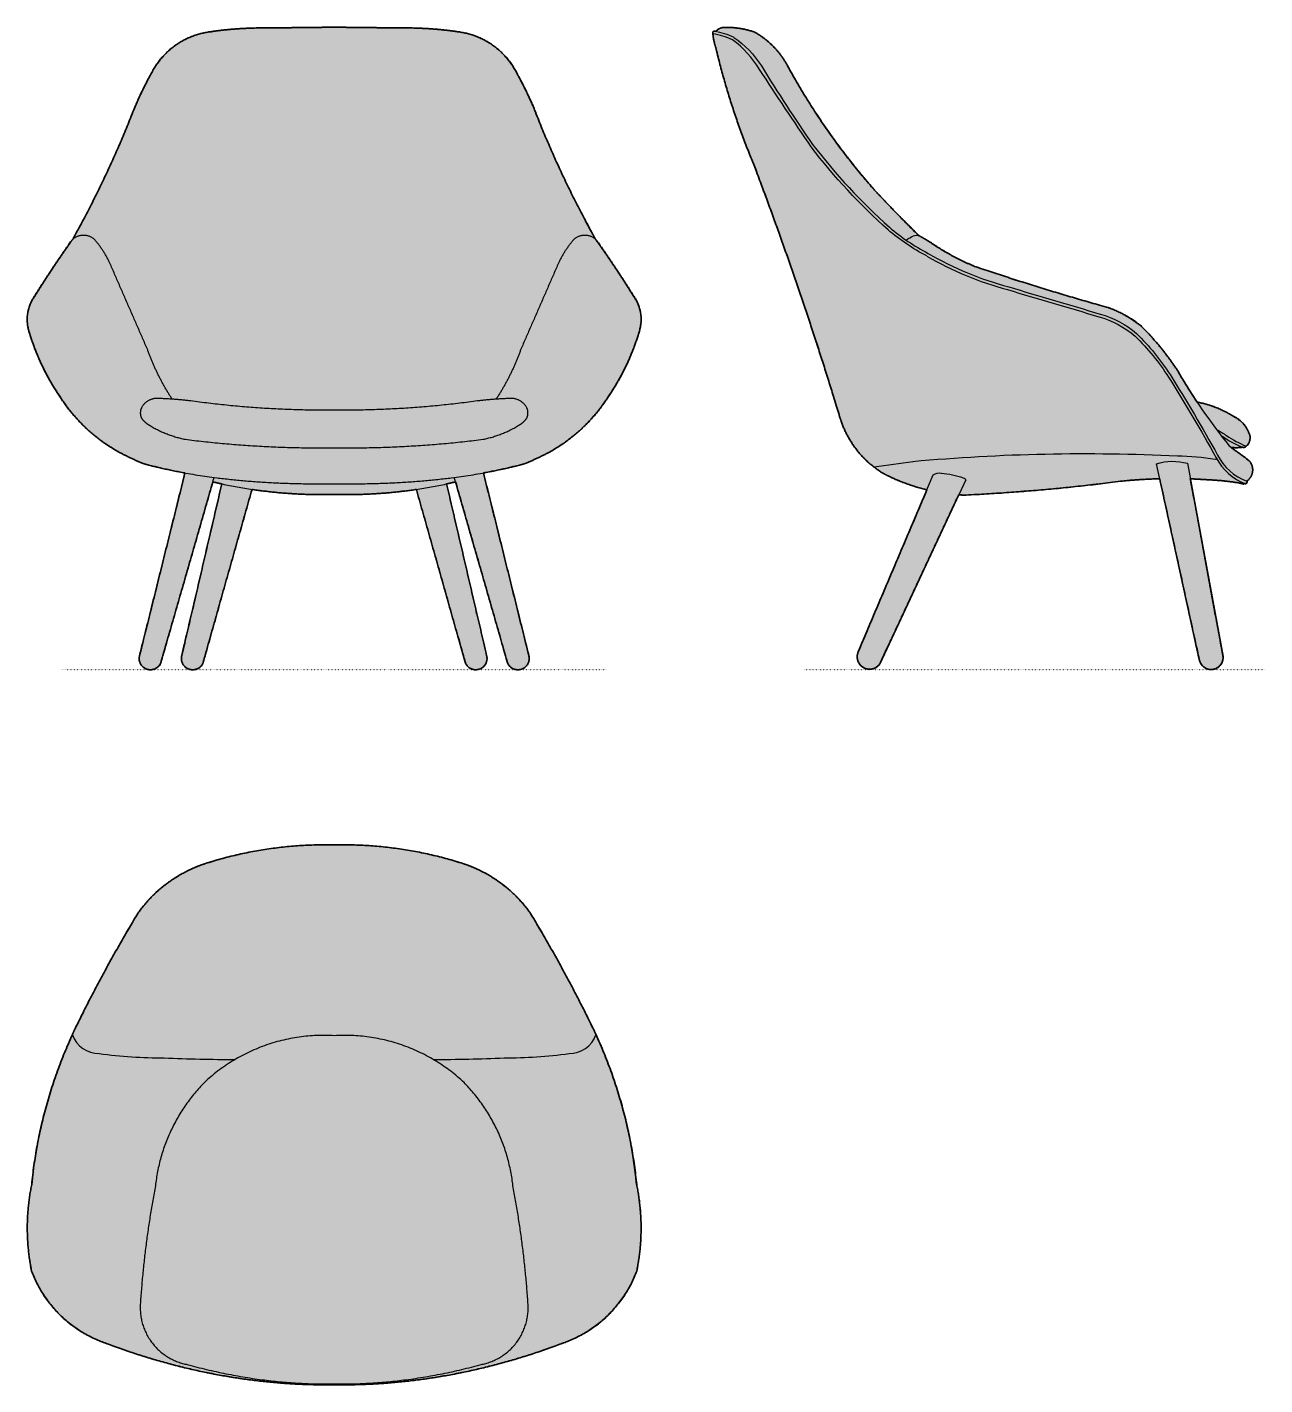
# Model space of a CAD drawing. Header units: millimetres. Extents: x -51 to 1796, y -1067 to 959.
import ezdxf

# ---------------------------------------------------------------- set-up
doc = ezdxf.new("R2010")
doc.units = ezdxf.units.MM
doc.linetypes.add('Dots', pattern=[1, 0, -1])
doc.layers.add('Blocks', color=7, linetype='Continuous')
doc.layers.add('Blocks$Fill', color=7, linetype='Continuous', true_color=0xffffff)
for name, color, linetype, lineweight, true_color in [('Blocks$Inner', 7, 'Continuous', 25, 0x007f00), ('Blocks$Outline', 7, 'Continuous', 35, 0xff3f3f), ('Groud', 7, 'Dots', 25, 0x243775)]:
    doc.layers.add(name, color=color, linetype=linetype, lineweight=lineweight, true_color=true_color)

# ---------------------------------------------------------------- blocks, each defined once
blk = doc.blocks.new('AAL 92 Lounge Chair Side')
at = {"layer": 'Blocks$Fill', "extrusion": (0, 0, -1)}
blk.add_hatch(color=256, dxfattribs=at).paths.add_polyline_path([(-104.4, 302.2), (-102.2, 304), (-99.9, 305.8), (-97.7, 307.7), (-95.6, 309.6), (-93.5, 311.6), (-91.4, 313.6), (-89.3, 315.7), (-87.3, 317.8), (-85.3, 319.9), (-83.4, 322.1), (-81.5, 324.3), (-79.6, 326.6), (-77.8, 328.9), (-76, 331.2), (-74.3, 333.6), (-72.6, 336), (-71, 338.5), (-69.5, 341), (-67.9, 343.5), (-66.5, 346), (-65, 348.6), (-63.7, 351.2), (-62.4, 353.8), (-61.1, 356.4), (-59.9, 359.1), (-58.8, 361.8), (-57.7, 364.4), (-56.6, 367.2), (-55.6, 369.9), (-54.7, 372.6), (-53.9, 375.3), (-53, 378.1), (7.8, 566.7), (74.8, 753.2), (83.5, 774.5), (91.7, 796), (99.5, 817.7), (106.8, 839.6), (113.7, 861.6), (120.2, 883.7), (126.2, 905.9), (131.7, 928.3), (132.5, 930.7), (133.3, 933.2), (133.9, 935.7), (134.5, 938.3), (135, 940.8), (135.4, 943.4), (135.8, 946), (136, 948.6), (136, 948.6), (136, 948.6), (136, 948.7), (136, 948.7), (136, 948.8), (136, 948.8), (136, 948.8), (136, 948.9), (136, 948.9), (136, 948.9), (136, 949), (136, 949), (136, 949), (136, 949.1), (135.9, 949.1), (135.9, 949.2), (135.9, 949.2), (136, 949.2), (136, 949.3), (136.1, 949.4), (136.1, 949.4), (136.1, 949.5), (136.2, 949.6), (136.2, 949.7), (136.2, 949.8), (136.3, 949.8), (136.3, 949.9), (136.3, 950), (136.3, 950.1), (136.3, 950.2), (136.3, 950.3), (136.3, 950.3), (136.4, 950.4), (136.4, 950.5), (136.4, 950.6), (136.4, 950.7), (136.3, 950.8), (136.3, 950.9), (136.3, 950.9), (136.3, 951), (136.3, 951.1), (136.3, 951.2), (136.3, 951.3), (136.2, 951.3), (136.2, 951.4), (136.2, 951.5), (136.1, 951.6), (136.1, 951.7), (136.1, 951.7), (136, 951.8), (136, 951.9), (135.9, 951.9), (135.9, 952), (135.8, 952.1), (135.8, 952.1), (135.7, 952.2), (135.7, 952.3), (135.6, 952.3), (135.6, 952.4), (135.5, 952.4), (135.4, 952.5), (135.4, 952.6), (135.3, 952.6), (135.2, 952.7), (135.2, 952.7), (135.1, 952.7), (135, 952.8), (134.9, 952.8), (134.9, 952.9), (134.8, 952.9), (134.7, 952.9), (134.6, 953), (134.5, 953), (134.5, 953), (134.4, 953), (134.3, 953), (134.2, 953), (134.1, 953.1), (134, 953.1), (134, 953.1), (133.9, 953.1), (131.9, 952.7), (131.6, 953), (131.3, 953.3), (130.9, 953.6), (130.6, 953.9), (130.3, 954.2), (129.9, 954.5), (129.6, 954.8), (129.2, 955), (128.9, 955.3), (128.5, 955.5), (128.1, 955.8), (127.7, 956), (127.3, 956.2), (126.9, 956.4), (126.5, 956.6), (126.1, 956.8), (125.7, 957), (125.3, 957.2), (124.9, 957.4), (124.4, 957.5), (124, 957.7), (123.6, 957.8), (123.2, 957.9), (122.7, 958), (122.3, 958.1), (121.9, 958.2), (121.4, 958.3), (121, 958.4), (120.5, 958.4), (120.1, 958.5), (119.7, 958.5), (119.2, 958.5), (116.3, 958.6), (113.5, 958.5), (110.6, 958.4), (107.7, 958.3), (104.8, 958), (101.9, 957.7), (99, 957.4), (96.1, 957), (93.3, 956.5), (90.4, 955.9), (87.6, 955.3), (84.8, 954.7), (82, 953.9), (79.2, 953.1), (76.4, 952.3), (73.7, 951.4), (71.8, 950.3), (69.9, 949.1), (68, 948), (66.1, 946.8), (64.3, 945.5), (62.4, 944.2), (60.6, 942.9), (58.8, 941.5), (57.1, 940.1), (55.3, 938.7), (53.6, 937.3), (51.9, 935.8), (50.2, 934.3), (48.6, 932.7), (46.9, 931.1), (45.4, 929.5), (43.8, 927.8), (42.3, 926.2), (40.7, 924.5), (39.3, 922.7), (37.8, 921), (36.4, 919.2), (35, 917.4), (33.7, 915.6), (32.4, 913.7), (31.1, 911.9), (29.9, 910), (28.7, 908.1), (27.5, 906.2), (26.3, 904.2), (24.2, 900.3), (10.4, 875.8), (-4.1, 851.6), (-19.3, 827.8), (-35.2, 804.5), (-51.7, 781.6), (-68.8, 759.2), (-86.5, 737.3), (-104.9, 715.9), (-136, 683.2), (-171.4, 647.6), (-176.6, 644.9), (-181.7, 642), (-186.7, 638.9), (-191.6, 635.6), (-199, 630.8), (-206.6, 626.1), (-214.3, 621.6), (-222.1, 617.3), (-230, 613.1), (-238, 609.2), (-246, 605.4), (-254.2, 601.9), (-353.6, 569.7), (-453.9, 540.3), (-457.2, 539.1), (-460.4, 537.8), (-463.7, 536.4), (-466.9, 535), (-470.1, 533.5), (-473.2, 532), (-476.4, 530.4), (-479.4, 528.7), (-482.5, 526.9), (-485.5, 525.1), (-488.5, 523.2), (-491.4, 521.3), (-494.3, 519.3), (-497.1, 517.2), (-499.9, 515.1), (-502.7, 512.9), (-510.3, 505.1), (-517.8, 497.1), (-525.1, 488.8), (-532.1, 480.4), (-539, 471.8), (-545.5, 463), (-551.9, 454), (-558, 444.9), (-571.8, 421.9), (-586.4, 399.3), (-589.9, 398.6), (-593.4, 397.8), (-596.9, 396.9), (-600.3, 396), (-603.8, 395), (-607.2, 393.9), (-610.6, 392.7), (-614, 391.4), (-617.3, 390.1), (-620.6, 388.6), (-623.9, 387.2), (-627.2, 385.6), (-630.4, 384), (-633.5, 382.3), (-636.6, 380.5), (-639.7, 378.6), (-640.7, 378.2), (-641.7, 377.7), (-642.6, 377.1), (-643.6, 376.6), (-644.6, 376), (-645.5, 375.4), (-646.4, 374.8), (-647.4, 374.2), (-648.3, 373.5), (-649.1, 372.8), (-650, 372.1), (-650.9, 371.4), (-651.7, 370.6), (-652.5, 369.8), (-653.3, 369), (-654.1, 368.2), (-654.9, 367.4), (-655.6, 366.5), (-656.4, 365.7), (-657.1, 364.8), (-657.8, 363.9), (-658.4, 363), (-659.1, 362), (-659.7, 361.1), (-660.3, 360.1), (-660.8, 359.2), (-661.4, 358.2), (-661.9, 357.2), (-662.4, 356.2), (-662.8, 355.2), (-663.3, 354.2), (-663.7, 353.2), (-663.8, 352.9), (-664, 352.6), (-664.1, 352.3), (-664.2, 352), (-664.3, 351.7), (-664.5, 351.4), (-664.6, 351.1), (-664.7, 350.7), (-664.8, 350.4), (-664.9, 350.1), (-664.9, 349.8), (-665, 349.4), (-665.1, 349.1), (-665.2, 348.7), (-665.2, 348.4), (-665.3, 348), (-665.3, 347.7), (-665.4, 347.3), (-665.4, 347), (-665.4, 346.6), (-665.4, 346.3), (-665.4, 345.9), (-665.4, 345.5), (-665.4, 345.2), (-665.4, 344.8), (-665.4, 344.5), (-665.3, 344.1), (-665.3, 343.7), (-665.2, 343.4), (-665.2, 343), (-665.1, 342.7), (-665, 342.3), (-664.9, 342), (-664.8, 341.6), (-664.7, 341.2), (-664.6, 340.9), (-664.5, 340.6), (-664.4, 340.2), (-664.3, 339.9), (-664.1, 339.5), (-664, 339.2), (-663.8, 338.9), (-663.7, 338.6), (-663.5, 338.2), (-663.3, 337.9), (-663.2, 337.6), (-663, 337.3), (-662.8, 337), (-662.6, 336.7), (-662.4, 336.4), (-662.2, 336.2), (-662, 335.9), (-661.7, 335.6), (-661.5, 335.3), (-661.3, 335.1), (-661.1, 334.8), (-660.8, 334.6), (-660.6, 334.3), (-660.4, 334.1), (-660.1, 333.9), (-659.9, 333.7), (-659.6, 333.4), (-659.4, 333.2), (-659.1, 333), (-659, 332.9), (-658.9, 332.9), (-658.8, 332.8), (-658.7, 332.7), (-658.6, 332.6), (-658.5, 332.5), (-658.4, 332.4), (-658.3, 332.3), (-658.2, 332.3), (-658.1, 332.2), (-658, 332.1), (-657.8, 332.1), (-657.7, 332), (-657.6, 331.9), (-657.5, 331.9), (-657.3, 331.8), (-657.2, 331.8), (-657.1, 331.7), (-656.9, 331.7), (-656.8, 331.6), (-656.7, 331.6), (-656.5, 331.6), (-656.4, 331.5), (-656.3, 331.5), (-656.1, 331.5), (-656, 331.5), (-655.9, 331.5), (-655.7, 331.5), (-655.6, 331.5), (-655.5, 331.5), (-655.3, 331.5), (-655.2, 331.5), (-653.9, 331.9), (-653.9, 331.9), (-653.9, 331.9), (-652.8, 331.7), (-651.8, 331.6), (-650.7, 331.5), (-649.7, 331.4), (-648.7, 331.3), (-647.6, 331.3), (-646.6, 331.2), (-645.5, 331.2), (-644.4, 331.2), (-643.4, 331.2), (-642.3, 331.3), (-641.3, 331.3), (-640.3, 331.4), (-639.2, 331.5), (-638.2, 331.6), (-637.1, 331.7), (-660.3, 314.9), (-660.8, 314.5), (-661.3, 314.2), (-661.8, 313.8), (-662.2, 313.4), (-662.7, 313), (-663.1, 312.6), (-663.6, 312.1), (-664, 311.7), (-664.4, 311.2), (-664.8, 310.7), (-665.2, 310.2), (-665.6, 309.7), (-665.9, 309.2), (-666.3, 308.7), (-666.6, 308.1), (-666.9, 307.6), (-667.2, 307), (-667.4, 306.5), (-667.7, 305.9), (-667.9, 305.3), (-668.1, 304.7), (-668.3, 304.1), (-668.5, 303.5), (-668.7, 302.9), (-668.8, 302.3), (-668.9, 301.7), (-669, 301.1), (-669.1, 300.5), (-669.2, 299.9), (-669.2, 299.3), (-669.3, 298.7), (-669.3, 298.1), (-669.3, 297.5), (-669.2, 296.9), (-669.2, 296.3), (-669.1, 295.7), (-669.1, 295.1), (-669, 294.5), (-668.8, 293.9), (-668.7, 293.3), (-668.6, 292.7), (-668.4, 292.1), (-668.2, 291.5), (-668, 290.9), (-667.7, 290.3), (-667.5, 289.7), (-667.2, 289.1), (-666.9, 288.6), (-666.6, 288), (-666.3, 287.5), (-666, 287), (-665.6, 286.4), (-665.3, 285.9), (-664.9, 285.4), (-664.5, 284.9), (-664.1, 284.5), (-663.7, 284), (-663.2, 283.6), (-662.8, 283.2), (-662.4, 282.7), (-661.9, 282.3), (-661.4, 282), (-660.9, 281.6), (-660.5, 281.3), (-660.5, 281.2), (-660.5, 281.1), (-660.6, 281.1), (-660.6, 281), (-660.7, 280.9), (-660.7, 280.8), (-660.7, 280.8), (-660.7, 280.7), (-660.8, 280.6), (-660.8, 280.5), (-660.8, 280.4), (-660.8, 280.4), (-660.8, 280.3), (-660.9, 280.2), (-660.9, 280.1), (-660.9, 280), (-660.9, 279.9), (-660.9, 279.9), (-660.9, 279.8), (-660.9, 279.7), (-660.9, 279.6), (-660.9, 279.5), (-660.8, 279.4), (-660.8, 279.4), (-660.8, 279.3), (-660.8, 279.2), (-660.8, 279.1), (-660.7, 279), (-660.7, 279), (-660.7, 278.9), (-660.6, 278.8), (-660.6, 278.7), (-660.6, 278.7), (-660.5, 278.6), (-660.5, 278.5), (-660.4, 278.5), (-660.4, 278.4), (-660.3, 278.3), (-660.3, 278.3), (-660.2, 278.2), (-660.2, 278.2), (-660.1, 278.1), (-660.1, 278), (-660, 278), (-659.9, 277.9), (-659.9, 277.9), (-659.8, 277.8), (-659.7, 277.8), (-659.6, 277.7), (-659.6, 277.7), (-659.5, 277.7), (-659.4, 277.6), (-659.3, 277.6), (-659.3, 277.6), (-659.2, 277.5), (-659.1, 277.5), (-659, 277.5), (-658.9, 277.5), (-658.9, 277.5), (-658.8, 277.4), (-658.7, 277.4), (-658.6, 277.4), (-658.5, 277.4), (-658.5, 277.4), (-656.5, 277.9), (-656.5, 277.9), (-656.5, 277.9), (-656.5, 277.8), (-656.5, 277.8), (-656.5, 277.8), (-656.5, 277.8), (-656.5, 277.7), (-656.4, 277.7), (-656.4, 277.7), (-656.4, 277.6), (-656.4, 277.6), (-656.4, 277.6), (-656.4, 277.6), (-656.4, 277.5), (-656.4, 277.5), (-656.3, 277.5), (-656.3, 277.5), (-656.3, 277.4), (-656.3, 277.4), (-656.3, 277.4), (-656.2, 277.4), (-656.2, 277.3), (-656.2, 277.3), (-656.2, 277.3), (-656.2, 277.3), (-656.1, 277.2), (-656.1, 277.2), (-656.1, 277.2), (-656.1, 277.2), (-656.1, 277.2), (-656, 277.2), (-656, 277.1), (-656, 277.1), (-656, 277.1), (-655.9, 277.1), (-655.9, 277.1), (-655.9, 277.1), (-655.8, 277), (-655.8, 277), (-655.8, 277), (-655.8, 277), (-655.7, 277), (-655.7, 277), (-655.7, 277), (-655.6, 277), (-655.6, 277), (-655.6, 277), (-655.6, 277), (-655.5, 276.9), (-655.5, 276.9), (-655.5, 276.9), (-655.4, 276.9), (-655.4, 276.9), (-655.4, 276.9), (-655.3, 276.9), (-655.3, 276.9), (-655.3, 276.9), (-655.3, 276.9), (-655.2, 276.9), (-655.2, 277), (-655.2, 277), (-655.1, 277), (-655.1, 277), (-655.1, 277), (-652.2, 277.7), (-649.3, 278.5), (-638.1, 280.2), (-626.9, 281.6), (-615.6, 282.6), (-604.3, 283.2), (-590.3, 284.1), (-576.2, 284.7), (-625, 19.5), (-625, 19.2), (-625, 18.8), (-625, 18.5), (-625, 18.1), (-625, 17.8), (-625, 17.4), (-625, 17.1), (-625, 16.7), (-625, 16.4), (-624.9, 16), (-624.9, 15.7), (-624.8, 15.3), (-624.8, 14.9), (-624.7, 14.6), (-624.7, 14.2), (-624.6, 13.8), (-624.5, 13.5), (-624.4, 13.1), (-624.3, 12.8), (-624.2, 12.4), (-624.1, 12.1), (-623.9, 11.7), (-623.8, 11.4), (-623.7, 11), (-623.5, 10.7), (-623.3, 10.3), (-623.2, 10), (-623, 9.6), (-622.8, 9.3), (-622.6, 9), (-622.5, 8.6), (-622.2, 8.3), (-622, 8), (-621.8, 7.7), (-621.6, 7.4), (-621.4, 7.1), (-621.1, 6.8), (-620.9, 6.5), (-620.7, 6.2), (-620.4, 5.9), (-620.1, 5.6), (-619.9, 5.4), (-619.6, 5.1), (-619.3, 4.8), (-619.1, 4.6), (-618.8, 4.3), (-618.5, 4.1), (-618.2, 3.9), (-617.9, 3.6), (-617.6, 3.4), (-617.3, 3.2), (-617, 3), (-616.7, 2.8), (-616.4, 2.6), (-616.1, 2.4), (-615.8, 2.3), (-615.5, 2.1), (-615.1, 1.9), (-614.8, 1.8), (-614.5, 1.6), (-614.2, 1.5), (-613.9, 1.4), (-613.5, 1.3), (-613.2, 1.1), (-612.9, 1), (-612.6, 0.9), (-612.2, 0.8), (-611.9, 0.7), (-611.6, 0.6), (-611.2, 0.6), (-610.9, 0.5), (-610.5, 0.4), (-610.2, 0.4), (-609.8, 0.3), (-609.5, 0.3), (-609.1, 0.2), (-608.7, 0.2), (-608.4, 0.2), (-608, 0.1), (-607.6, 0.1), (-607.3, 0.1), (-606.9, 0.1), (-606.5, 0.1), (-606.1, 0.2), (-605.8, 0.2), (-605.4, 0.2), (-605, 0.3), (-604.6, 0.3), (-604.3, 0.4), (-603.9, 0.4), (-603.5, 0.5), (-603.2, 0.6), (-602.8, 0.7), (-602.4, 0.8), (-602.1, 0.9), (-601.7, 1), (-601.3, 1.2), (-601, 1.3), (-600.6, 1.4), (-600.3, 1.6), (-599.9, 1.7), (-599.6, 1.9), (-599.2, 2.1), (-598.9, 2.2), (-598.6, 2.4), (-598.2, 2.6), (-597.9, 2.8), (-597.6, 3), (-597.3, 3.2), (-597, 3.4), (-596.7, 3.6), (-596.4, 3.9), (-596.1, 4.1), (-595.8, 4.3), (-595.5, 4.6), (-595.3, 4.8), (-595, 5.1), (-594.8, 5.3), (-594.5, 5.6), (-594.3, 5.8), (-594, 6.1), (-593.8, 6.4), (-593.6, 6.6), (-593.3, 6.9), (-593.1, 7.2), (-592.9, 7.5), (-592.7, 7.8), (-592.5, 8), (-592.3, 8.4), (-592.1, 8.8), (-591.8, 9.3), (-591.6, 9.7), (-591.4, 10.1), (-591.2, 10.5), (-591, 10.9), (-590.8, 11.4), (-590.6, 11.8), (-590.5, 12.2), (-590.3, 12.7), (-590.1, 13.1), (-590, 13.6), (-589.9, 14), (-589.7, 14.5), (-589.6, 14.9), (-530.5, 284.9), (-516.6, 284.4), (-502.7, 283.7), (-488.9, 282.7), (-475, 281.4), (-416.2, 274.4), (-357.2, 268.5), (-298.2, 263.9), (-239, 260.4), (-230.6, 260.9), (-112.8, 8.3), (-112.6, 8), (-112.4, 7.7), (-112.1, 7.4), (-111.9, 7.2), (-111.6, 6.9), (-111.4, 6.6), (-111.1, 6.3), (-110.9, 6), (-110.6, 5.8), (-110.3, 5.5), (-110, 5.3), (-109.7, 5), (-109.4, 4.8), (-109.1, 4.5), (-108.8, 4.3), (-108.5, 4), (-108.2, 3.8), (-107.9, 3.6), (-107.5, 3.4), (-107.2, 3.2), (-106.8, 3), (-106.5, 2.8), (-106.1, 2.6), (-105.8, 2.4), (-105.4, 2.2), (-105, 2.1), (-104.7, 1.9), (-104.3, 1.8), (-103.9, 1.6), (-103.5, 1.5), (-103.1, 1.4), (-102.7, 1.3), (-102.4, 1.2), (-102, 1.1), (-101.6, 1), (-101.2, 0.9), (-100.8, 0.8), (-100.4, 0.8), (-100, 0.7), (-99.6, 0.7), (-99.2, 0.6), (-98.8, 0.6), (-98.4, 0.6), (-98, 0.6), (-97.6, 0.6), (-97.2, 0.6), (-96.8, 0.6), (-96.4, 0.6), (-96, 0.7), (-95.6, 0.7), (-95.2, 0.8), (-94.8, 0.8), (-94.5, 0.9), (-94.1, 0.9), (-93.7, 1), (-93.3, 1.1), (-93, 1.2), (-92.6, 1.3), (-92.2, 1.4), (-91.9, 1.5), (-91.5, 1.7), (-91.2, 1.8), (-90.9, 1.9), (-90.5, 2), (-90.2, 2.2), (-89.9, 2.3), (-89.5, 2.5), (-89.2, 2.7), (-88.9, 2.8), (-88.5, 3), (-88.2, 3.2), (-87.9, 3.4), (-87.6, 3.6), (-87.3, 3.8), (-86.9, 4.1), (-86.6, 4.3), (-86.3, 4.5), (-86, 4.8), (-85.7, 5), (-85.4, 5.3), (-85.1, 5.5), (-84.8, 5.8), (-84.6, 6.1), (-84.3, 6.4), (-84, 6.7), (-83.7, 7), (-83.5, 7.3), (-83.2, 7.6), (-83, 7.9), (-82.7, 8.2), (-82.5, 8.6), (-82.3, 8.9), (-82.1, 9.2), (-81.8, 9.6), (-81.6, 9.9), (-81.4, 10.3), (-81.3, 10.7), (-81.1, 11), (-80.9, 11.4), (-80.7, 11.8), (-80.6, 12.1), (-80.4, 12.5), (-80.3, 12.9), (-80.2, 13.3), (-80, 13.7), (-79.9, 14), (-79.8, 14.4), (-79.7, 14.8), (-79.6, 15.2), (-79.6, 15.6), (-79.5, 16), (-79.4, 16.4), (-79.4, 16.8), (-79.3, 17.1), (-79.3, 17.5), (-79.3, 17.9), (-79.2, 18.3), (-79.2, 18.7), (-79.2, 19.1), (-79.2, 19.5), (-79.2, 19.8), (-79.3, 20.2), (-79.3, 20.6), (-79.3, 21), (-79.4, 21.3), (-79.4, 21.7), (-79.5, 22), (-79.5, 22.4), (-81.3, 28), (-183.2, 268.3), (-174.4, 270.5), (-165.7, 273.1), (-157.1, 275.9), (-148.5, 279.1), (-140.1, 282.5), (-131.8, 286.1), (-123.6, 290), (-115.5, 294.2)], flags=0)
at = {"layer": 'Blocks$Inner'}
for p, q in [((589.6, 14.9, -230), (525.6, 307.2, -230)), ((571.9, 308, -230), (625, 19.5, -230)), ((81.3, 28, -230), (192.6, 290.5, -230)), ((241.1, 283.2, -230), (112.8, 8.3, -230)), ((658.5, 277.4, -230), (656.5, 277.9, -230))]:
    blk.add_line(p, q, dxfattribs=at)
at = {"layer": 'Blocks$Inner', "extrusion": (0, 0, -1)}
for centre, radius, start, end in [((133.8, 950.5, 230), 2.53, 326.6122, 88.8062), ((154, 840.7, 230), 114.2, 100.1612, 115.4917), ((118.3, 939.9, 230), 18.6, 43.2487, 87.1301), ((116.6, 826.9, 230), 131.7, 88.8447, 109.0124), ((134.1, 948.5, 230), 1.94, 0.7656, 20.2408), ((54.4, 955.4, 230), 81.9, 340.6651, 355.2244), ((189.3, 821, 230), 148.9, 124.5355, 147.5095), ((-957.4, 1185.5, 230), 1119, 337.2767, 346.7137), ((-7775.7, 6044.4, 230), 9381.3, 325.86436, 326.71193), ((-726.1, 1327.6, 230), 900.9, 311.8367, 322.5722), ((-325.9, 890.6, 230), 308.4, 297.628, 310.5898), ((-167.6, 638.4, 230), 9.94, 65.0817, 112.8263), ((-186, 595, 230), 57.2, 53.6037, 66.632), ((-94.6, 495.3, 230), 170.5, 116.7591, 124.6431), ((5414.1, -18967.4, 230), 20358.4, 106.31617, 106.71695), ((5416.1, -18971.4, 230), 20358.4, 106.31617, 106.71695), ((-404.7, 396.7, 230), 139, 105.5274, 131.0564), ((-399, 385.2, 230), 164.5, 109.5067, 129.0794), ((-402.6, 392.8, 230), 139, 105.5274, 131.0564), ((-212.8, 220.6, 230), 411.6, 134.7609, 146.9862), ((-250.5, 247.7, 230), 348.8, 134.2473, 147.2584), ((-252.6, 251.6, 230), 348.8, 134.2473, 147.2584), ((1723.3, -984.1, 230), 2675.4, 147.9328, 150.918), ((1721.2, -980.1, 230), 2675.4, 147.9328, 150.918), ((-556.4, 243.1, 230), 159.1, 100.8602, 121.5632), ((-194.1, 418.2, 230), 146.6, 307.6867, 344.1083), ((-619.8, 335.9, 230), 47.1, 114.9313, 158.4579), ((-568.8, 264, 230), 105.1, 116.4039, 125.7272), ((-703.1, 460.2, 230), 137.5, 291.0031, 305.9554), ((-649.2, 345.9, 230), 16.3, 153.2721, 232.2147), ((402.5, -1121.2, 230), 1786.6, 125.4739, 126.5058), ((-645.1, 389.5, 230), 58.3, 261.3191, 277.8338), ((-685.1, 430.8, 230), 103.8, 286.7399, 287.511), ((-655.4, 336.5, 230), 5.07, 223.3809, 272.638), ((-550, 227.7, 230), 83.2, 72.9551, 105.2709), ((-613.8, 315.2, 230), 1.48, 159.371, 279.3955), ((-648.9, 298, 230), 20.3, 124.0821, 235.5109), ((-201.8, 277.5, 230), 16, 54.7284, 100.4217), ((-193.6, 161.1, 230), 132.6, 94.8255, 109.3376), ((-236.3, 281.1, 230), 5.17, 102.5449, 156.0529), ((-99, 3168.4, 230), 2911.3, 262.5802, 267.2437), ((-688, 415.7, 230), 142.5, 283.3427, 285.7561), ((-655.4, 278.1, 230), 1.14, 187.14, 284.7087), ((-658.4, 279.9, 230), 2.47, 145.7225, 268.8137), ((-250.4, 544.6, 230), 284.4, 272.2953, 273.9917), ((-97.7, 19.1, 230), 18.5, 215.6417, 10.282), ((-261.5, -31.1, 230), 189.7, 16.3924, 18.1589), ((-614, 21.3, 230), 25.2, 328.3729, 345.431), ((-607.3, 17.8, 230), 17.7, 174.5815, 326.422)]:
    blk.add_arc(centre, radius, start, end, dxfattribs=at)
at = {"layer": 'Blocks$Inner'}
for centre, radius, start, end in [((-156.1, 836.7, -230), 114.2, 64.5083, 79.8388), ((-194.4, 819.1, -230), 149.1, 30.8207, 54.0825), ((2071.5, 2210.7, -230), 2504.9, 211.5231, 214.7218), ((728.2, 1331.5, -230), 900.9, 217.4278, 228.1633), ((-5671.6, -1363.4, -230), 5983.7, 16.92055, 20.71566), ((327.9, 894.5, -230), 308.4, 229.4102, 242.372), ((395.8, 939.7, -230), 366.3, 236.1214, 247.2667), ((430.7, 1041.9, -230), 491.5, 239.76, 254.9836), ((432.7, 1045.8, -230), 491.5, 239.76, 254.9836), ((1461.8, 4160, -230), 3757.4, 251.2526, 254.4398), ((1351.6, 908.1, -230), 918.9, 210.2708, 218.6849), ((735.8, 508.7, -230), 191.2, 236.4618, 246.5019), ((1873.8, -12184.9, -230), 12611.8, 97.79863, 98.06481), ((418.6, -2510, -230), 2831.9, 87.2009, 95.1896), ((550.4, -99.3, -230), 417.9, 81.3035, 89.1068), ((686.6, 352.6, -230), 80.4, 206.8138, 249.478), ((688.6, 356.5, -230), 80.4, 206.8138, 249.478), ((550.1, -468.3, -230), 753.5, 91.492, 95.724), ((550.1, -468.3, -230), 753.5, 85.8764, 88.0189), ((590.7, -61.1, -230), 344.6, 80.2122, 87.7323)]:
    blk.add_arc(centre, radius, start, end, dxfattribs=at)
for points, weights in [([(-73.7, 951.4, -230), (-41.6, 933.3, -230), (-24.2, 900.3, -230)], [1, 0.95875849113, 1]), ([(-24.2, 900.3, -230), (30, 800.8, -230), (104.9, 715.9, -230)], [1, 0.993703008918, 1]), ([(104.9, 715.9, -230), (133.8, 684.7, -230), (171.4, 647.6, -230)], [1, 0.999932950254, 1]), ([(183.2, 268.3, -230), (147.7, 276.9, -230), (115.5, 294.2, -230)], [1, 0.991858058078, 1])]:
    blk.add_rational_spline(points, weights, degree=2, dxfattribs=at)
blk.add_open_spline([(115.5, 294.2, -230), (104.4, 302.2, -230)], degree=1, dxfattribs=at)
at = {"layer": 'Blocks$Outline'}
for points, weights, knots in [([(-135.9, 949.2, -230), (-135.9, 949.2, -230), (-135.9, 949.2, -230), (-136.8, 950.4, -230), (-136.1, 951.7, -230), (-135.4, 953, -230), (-133.9, 953.1, -230), (-132.9, 952.9, -230), (-131.9, 952.7, -230)], [0.99999337549, 0.999996686516, 1, 0.861199251661, 1, 0.861199251661, 1, 0.999400750077, 0.998881874132], [18.7374105, 18.7374105, 18.7374105, 18.7378638, 18.7378638, 18.84569, 18.84569, 18.9535162, 18.9535162, 19.0354928, 19.0354928, 19.0354928]), ([(-131.9, 952.7, -230), (-126.7, 958.2, -230), (-119.2, 958.5, -230), (-95.8, 959, -230), (-73.7, 951.4, -230)], [1, 0.927570847292, 1, 0.984552547288, 1], [0, 0, 0, 0.570954, 0.570954, 2.424821, 2.424821, 2.424821]), ([(104.4, 302.2, -230), (66.2, 331.7, -230), (53, 378.1, -230), (-4.7, 567.8, -230), (-74.8, 753.2, -230), (-110.5, 838.4, -230), (-131.7, 928.3, -230), (-135.2, 938.1, -230), (-136, 948.6, -230), (-136, 948.9, -230), (-135.9, 949.2, -230)], [1, 0.949913275286, 1, 0.999451629977, 1, 0.996610886167, 1, 0.991939510375, 1, 0.987096623173, 0.997306233596], [20.537697, 20.537697, 20.537697, 24.265761, 24.265761, 40.119441, 40.119441, 47.491942, 47.491942, 48.324399, 48.324399, 48.348025, 48.348025, 48.348025]), ([(-73.7, 951.4, -230), (-41.6, 933.3, -230), (-24.2, 900.3, -230), (30, 800.8, -230), (104.9, 715.9, -230), (133.8, 684.7, -230), (171.4, 647.6, -230)], [1, 0.95875849113, 1, 0.993703008918, 1, 0.999932950254, 1], [-15.329314, -15.329314, -15.329314, -12.425311, -12.425311, -3.404527, -3.404527, 0, 0, 0]), ([(171.4, 647.6, -230), (181.9, 642.3, -230), (191.6, 635.6, -230), (221.2, 615.7, -230), (254.2, 601.9, -230), (353.2, 568.3, -230), (453.9, 540.3, -230), (480.6, 530.8, -230), (502.7, 512.9, -230), (534, 481.9, -230), (558, 444.9, -230), (571.5, 421.7, -230), (586.4, 399.3, -230)], [1, 0.997634203945, 1, 0.995273842281, 1, 0.999613212975, 1, 0.985448295416, 1, 0.994314467469, 1, 0.998927198688, 0.9987086563], [0.851593, 0.851593, 0.851593, 1.790173, 1.790173, 4.640229, 4.640229, 13.000959, 13.000959, 15.248237, 15.248237, 18.76143, 18.76143, 20.910566, 20.910566, 20.910566]), ([(586.4, 399.3, -230), (614.9, 393.9, -230), (639.7, 378.6, -230), (656.8, 370.7, -230), (663.7, 353.2, -230), (669.7, 341.2, -230), (659.1, 333, -230), (657.5, 331.4, -230), (655.2, 331.5, -230), (654.5, 331.7, -230), (653.9, 331.9, -230), (653.9, 331.9, -230), (653.9, 331.9, -230)], [1, 0.983723995413, 1, 0.928723674906, 1, 0.771943479878, 1, 0.909028798307, 1, 0.999977354584, 1, 0.999999863373, 0.999999726751], [0, 0, 0, 2.299724, 2.299724, 3.732035, 3.732035, 4.628194, 4.628194, 4.802619, 4.802619, 4.85852, 4.85852, 4.858543, 4.858543, 4.858543]), ([(637.1, 331.7, -230), (648.8, 323.4, -230), (660.3, 314.9, -230), (669.2, 308.8, -230), (669.3, 298.1, -230), (669.3, 287.3, -230), (660.5, 281.3, -230)], [0.999992184287, 0.999963833912, 1, 0.884115022549, 1, 0.884115022549, 1], [24.298392, 24.298392, 24.298392, 25.446418, 25.446418, 26.237105, 26.237105, 27.027792, 27.027792, 27.027792]), ([(183.2, 268.3, -230), (147.7, 276.9, -230), (115.5, 294.2, -230), (110, 298.2, -230), (104.4, 302.2, -230)], [1, 0.991858058078, 1, 1, 1], [0, 0, 0, 2.905013, 2.905013, 2.993805, 2.993805, 2.993805]), ([(530.5, 284.9, -230), (502.7, 284.2, -230), (475, 281.4, -230), (357.4, 266.1, -230), (239, 260.4, -230), (234.8, 260.6, -230), (230.6, 260.9, -230)], [1, 0.999318135682, 1, 0.999171998667, 1, 0.999890425306, 1], [-2.226053, -2.226053, -2.226053, 0, 0, 9.478474, 9.478474, 9.815256, 9.815256, 9.815256]), ([(576.2, 284.7, -230), (600.6, 152.1, -230), (625, 19.5, -230), (626.3, 5.8, -230), (613.2, 1.1, -230), (600.2, -3.5, -230), (592.5, 8, -230), (590.6, 11.3, -230), (589.6, 14.9, -230), (560.1, 149.9, -230), (530.5, 284.9, -230)], [1, 1, 1, 0.788438915552, 1, 0.788438915552, 1, 0.988940796402, 1, 1, 1], [16.969783, 16.969783, 16.969783, 27.755986, 27.755986, 28.695509, 28.695509, 29.635032, 29.635032, 29.935726, 29.935726, 40.990923, 40.990923, 40.990923]), ([(660.5, 281.3, -230), (661.3, 280.1, -230), (660.6, 278.7, -230), (659.9, 277.4, -230), (658.5, 277.4, -230), (657.5, 277.7, -230), (656.5, 277.9, -230), (656.4, 277.4, -230), (656, 277.1, -230), (655.6, 276.8, -230), (655.1, 277, -230), (652.2, 277.7, -230), (649.3, 278.5, -230), (627, 282.3, -230), (604.3, 283.2, -230), (590.3, 284.2, -230), (576.2, 284.7, -230)], [1, 0.859202908072, 1, 0.859202908072, 1, 1, 1, 0.910740144548, 1, 0.910740144548, 1, 0.99977821755, 1, 0.997847412758, 1, 0.999825220355, 1], [13.615427, 13.615427, 13.615427, 13.721435, 13.721435, 13.827443, 13.827443, 13.909047, 13.909047, 13.947825, 13.947825, 13.986603, 13.986603, 14.226749, 14.226749, 16.035668, 16.035668, 17.162641, 17.162641, 17.162641]), ([(79.5, 22.4, -230), (80.3, 25.2, -230), (81.3, 28, -230), (132.2, 148.1, -230), (183.2, 268.3, -230)], [1, 0.999881180441, 1, 1, 1], [15.670527, 15.670527, 15.670527, 15.904432, 15.904432, 26.343793, 26.343793, 26.343793]), ([(230.6, 260.9, -230), (171.7, 134.6, -230), (112.8, 8.3, -230), (104.2, -3.7, -230), (90.5, 2, -230), (76.9, 7.8, -230), (79.5, 22.4, -230)], [1, 1, 1, 0.780865887257, 1, 0.780865887257, 1], [30.344048, 30.344048, 30.344048, 41.492212, 41.492212, 42.491727, 42.491727, 43.491242, 43.491242, 43.491242])]:
    blk.add_rational_spline(points, weights, degree=2, knots=knots, dxfattribs=at)
blk.add_rational_spline([(653.9, 331.9, -230), (645.5, 330.6, -230), (637.1, 331.7, -230)], [1, 0.989632915267, 1], degree=2, dxfattribs=at)
blk = doc.blocks.new('AAL 92 Lounge Chair Top')
at = {"layer": 'Blocks$Fill'}
blk.add_hatch(color=256, dxfattribs=at).paths.add_polyline_path([(451.3, -298.8), (472.8, -298.8), (494.5, -298.2), (516.2, -297.2), (538, -295.5), (559.8, -293.4), (581.7, -290.7), (603.6, -287.4), (625.5, -283.7), (647.3, -279.3), (669.1, -274.5), (690.9, -269.1), (712.5, -263.2), (734.1, -256.8), (755.5, -249.9), (776.8, -242.4), (797.9, -234.5), (802.2, -232.8), (806.6, -231), (810.9, -229), (815.1, -226.9), (819.3, -224.7), (823.5, -222.4), (827.6, -220), (831.7, -217.4), (835.7, -214.7), (839.7, -211.9), (843.6, -209), (847.4, -206), (851.1, -202.9), (854.8, -199.7), (858.3, -196.4), (861.8, -193), (865.2, -189.5), (868.5, -185.9), (871.7, -182.2), (874.8, -178.4), (877.7, -174.6), (880.6, -170.7), (883.4, -166.7), (886, -162.6), (888.5, -158.5), (890.9, -154.4), (893.2, -150.2), (895.4, -145.9), (897.4, -141.7), (899.3, -137.4), (901.1, -133), (902.8, -128.7), (904.3, -120.7), (905.6, -112.8), (906.7, -104.8), (907.6, -96.7), (908.3, -88.7), (908.8, -80.6), (909.1, -72.4), (909.2, -64.3), (909, -56.2), (908.7, -48.1), (908.2, -40), (907.5, -31.9), (906.5, -23.9), (905.4, -15.9), (904.1, -7.9), (902.6, 0), (901, 14.4), (899.1, 28.8), (897, 43.2), (894.5, 57.5), (891.7, 71.9), (888.6, 86.1), (885.3, 100.3), (881.6, 114.4), (877.6, 128.5), (873.3, 142.4), (868.8, 156.3), (863.9, 170), (858.8, 183.6), (853.4, 197.1), (847.7, 210.5), (841.8, 223.7), (841.7, 224), (841.6, 224.3), (841.6, 224.6), (841.5, 224.8), (841.4, 225.1), (841.3, 225.4), (841.2, 225.7), (841.1, 225.9), (840.9, 226.2), (840.8, 226.5), (840.7, 226.7), (840.5, 227), (840.4, 227.3), (840.2, 227.5), (840.1, 227.8), (839.9, 228), (839.9, 228.3), (839.8, 228.6), (839.7, 228.8), (839.6, 229.1), (839.6, 229.4), (839.5, 229.7), (839.3, 230), (839.2, 230.2), (839.1, 230.5), (839, 230.8), (838.8, 231), (838.7, 231.3), (838.5, 231.5), (838.4, 231.8), (838.2, 232), (838, 232.2), (815.8, 276.6), (792.5, 320.5), (768.3, 363.9), (743.1, 406.7), (740.8, 409.8), (738.4, 412.8), (736, 415.8), (733.5, 418.8), (730.9, 421.7), (728.3, 424.6), (725.6, 427.4), (722.9, 430.2), (720.1, 432.9), (717.2, 435.6), (714.3, 438.3), (711.4, 440.8), (708.4, 443.4), (705.3, 445.8), (702.2, 448.2), (699, 450.6), (695.8, 452.9), (692.6, 455.1), (689.3, 457.2), (686, 459.3), (682.6, 461.4), (679.2, 463.3), (675.8, 465.2), (672.4, 467), (668.9, 468.8), (665.3, 470.5), (661.8, 472.1), (658.2, 473.6), (654.7, 475.1), (651.1, 476.5), (647.4, 477.8), (643.8, 479.1), (632.2, 482.7), (620.5, 486), (608.7, 489.2), (596.8, 492), (584.9, 494.7), (572.9, 497.1), (560.8, 499.2), (548.7, 501.1), (536.6, 502.7), (524.4, 504.1), (512.2, 505.2), (500, 506.1), (487.8, 506.7), (475.6, 507), (463.4, 507.1), (426.9, 507), (414.7, 506.7), (402.5, 506.1), (390.3, 505.2), (378.2, 504.1), (366, 502.7), (353.9, 501.1), (341.8, 499.2), (329.7, 497.1), (317.7, 494.7), (305.8, 492), (293.9, 489.2), (282.1, 486), (270.4, 482.7), (258.8, 479.1), (255.1, 477.8), (251.5, 476.5), (247.9, 475.1), (244.3, 473.6), (240.8, 472.1), (237.2, 470.5), (233.7, 468.8), (230.2, 467), (226.7, 465.2), (223.3, 463.3), (219.9, 461.4), (216.6, 459.3), (213.2, 457.2), (210, 455.1), (206.7, 452.9), (203.5, 450.6), (200.4, 448.2), (197.3, 445.8), (194.2, 443.4), (191.2, 440.8), (188.2, 438.3), (185.3, 435.6), (182.5, 432.9), (179.7, 430.2), (176.9, 427.4), (174.3, 424.6), (171.6, 421.7), (169.1, 418.8), (166.6, 415.8), (164.2, 412.8), (161.8, 409.8), (159.5, 406.7), (134.3, 363.9), (110, 320.5), (86.8, 276.6), (64.5, 232.2), (64.4, 232), (64.2, 231.8), (64, 231.5), (63.9, 231.3), (63.7, 231), (63.6, 230.8), (63.5, 230.5), (63.3, 230.2), (63.2, 230), (63.1, 229.7), (63, 229.4), (62.9, 229.1), (62.8, 228.8), (62.8, 228.6), (62.7, 228.3), (62.6, 228), (62.5, 227.8), (62.3, 227.5), (62.2, 227.3), (62, 227), (61.9, 226.7), (61.7, 226.5), (61.6, 226.2), (61.5, 225.9), (61.4, 225.7), (61.3, 225.4), (61.2, 225.1), (61.1, 224.8), (61, 224.6), (60.9, 224.3), (60.9, 224), (60.8, 223.7), (54.8, 210.5), (49.2, 197.1), (43.7, 183.6), (38.6, 170), (33.8, 156.3), (29.2, 142.4), (24.9, 128.5), (21, 114.4), (17.3, 100.3), (13.9, 86.1), (10.8, 71.9), (8.1, 57.5), (5.6, 43.2), (3.4, 28.8), (1.6, 14.4), (0, 0), (-1.5, -7.9), (-2.9, -15.9), (-4, -23.9), (-4.9, -31.9), (-5.6, -40), (-6.2, -48.1), (-6.5, -56.2), (-6.6, -64.3), (-6.5, -72.4), (-6.2, -80.6), (-5.7, -88.7), (-5, -96.7), (-4.1, -104.8), (-3, -112.8), (-1.7, -120.7), (-0.2, -128.7), (1.4, -133), (3.2, -137.4), (5.2, -141.7), (7.2, -145.9), (9.4, -150.2), (11.6, -154.4), (14, -158.5), (16.6, -162.6), (19.2, -166.7), (22, -170.7), (24.8, -174.6), (27.8, -178.4), (30.9, -182.2), (34.1, -185.9), (37.3, -189.5), (40.7, -193), (44.2, -196.4), (47.8, -199.7), (51.4, -202.9), (55.2, -206), (59, -209), (62.9, -211.9), (66.8, -214.7), (70.8, -217.4), (74.9, -220), (79, -222.4), (83.2, -224.7), (87.4, -226.9), (91.7, -229), (96, -231), (100.3, -232.8), (104.7, -234.5), (125.8, -242.4), (147.1, -249.9), (168.5, -256.8), (190.1, -263.2), (211.7, -269.1), (233.4, -274.5), (255.2, -279.3), (277.1, -283.7), (299, -287.4), (320.8, -290.7), (342.7, -293.4), (364.6, -295.5), (386.4, -297.2), (408.1, -298.2), (429.7, -298.8)], flags=0)
at = {"layer": 'Blocks$Inner'}
for centre, radius, start, end in [((438, -79.5), 586.6, 88.7051, 107.7925), ((464.5, -79.5), 586.6, 72.2075, 91.2949), ((323, 286.7), 202.9, 108.4734, 143.7275), ((579.5, 286.7), 202.9, 36.2725, 71.5266), ((2033.9, -726.6), 2190.4, 148.8426, 154.0397), ((-1131.3, -726.6), 2190.4, 25.9603, 31.1574), ((689.2, -67.2), 692.5, 155.1618, 174.4331), ((72.6, 221.2), 12.1, 145.6484, 167.8551), ((100.5, 237.7), 42.1, 199.3434, 270.3785), ((72.3, 226.2), 9.88, 142.1279, 169.405), ((802, 237.7), 42.1, 269.6215, 340.6566), ((830.2, 226.2), 9.88, 10.595, 37.8721), ((829.9, 221.2), 12.1, 12.1449, 34.3516), ((213.3, -67.2), 692.5, 5.5669, 24.8382), ((202.7, 989.2), 800.2, 262.6867, 269.6494), ((320.8, 3283.3), 3096.7, 267.7207, 269.6831), ((581.8, 3283.3), 3096.7, 270.3169, 272.2793), ((699.9, 989.2), 800.2, 270.3506, 277.3133)]:
    blk.add_arc(centre, radius, start, end, dxfattribs=at)
for points, weights in [([(451.3, 222.2), (339.4, 229), (257.6, 152.4)], [1, 0.918741491453, 1]), ([(645, 152.4), (563.1, 229), (451.3, 222.2)], [1, 0.918741491453, 1]), ([(257.6, 152.4), (194.5, 88), (184.6, -1.6)], [1, 0.945220397285, 1]), ([(718, -1.6), (708.1, 88), (645, 152.4)], [1, 0.945220397285, 1]), ([(0, 0), (-13.2, -64.3), (-0.2, -128.7)], [1, 0.980319203337, 1]), ([(902.8, -128.7), (915.8, -64.3), (902.6, 0)], [1, 0.980319203337, 1]), ([(184.6, -1.6), (167.8, -89.5), (162, -178.9)], [1, 0.998107514442, 1]), ([(740.6, -178.9), (734.7, -89.5), (718, -1.6)], [1, 0.998107514442, 1]), ([(-0.2, -128.7), (28.1, -205.5), (104.7, -234.5)], [1, 0.910194852735, 1]), ([(797.9, -234.5), (874.4, -205.5), (902.8, -128.7)], [1, 0.910194852735, 1]), ([(162, -178.9), (157.9, -254.3), (232.1, -268.5)], [1, 0.753043243329, 1]), ([(670.5, -268.5), (744.7, -254.3), (740.6, -178.9)], [1, 0.75304324333, 1]), ([(104.7, -234.5), (276.2, -301), (451.3, -298.8)], [1, 0.981811831048, 1]), ([(451.3, -298.8), (626.4, -301), (797.9, -234.5)], [1, 0.981811831048, 1]), ([(232.1, -268.5), (344, -299.2), (451.3, -297.4)], [1, 0.989955951226, 1]), ([(451.3, -297.4), (558.5, -299.2), (670.5, -268.5)], [1, 0.989955951226, 1])]:
    blk.add_rational_spline(points, weights, degree=2, dxfattribs=at)
at = {"layer": 'Blocks$Outline'}
for points, weights, knots in [([(902.6, 0), (891.2, 117), (841.8, 223.7), (841.3, 226), (839.9, 228), (839.5, 230.4), (838, 232.2), (794.5, 321.6), (743.1, 406.7), (704.9, 458.7), (643.8, 479.1), (549.9, 509.2), (451.3, 507), (352.7, 509.2), (258.8, 479.1), (197.6, 458.7), (159.5, 406.7), (108.1, 321.6), (64.5, 232.2), (63.1, 230.4), (62.6, 228), (61.3, 226), (60.8, 223.7), (11.4, 117), (0, 0)], [1, 0.985892167415, 1, 0.981281384788, 1, 0.971802426156, 1, 0.998971707607, 1, 0.953047745414, 1, 0.986159423168, 1, 0.986159423168, 1, 0.953047745414, 1, 0.998971707607, 1, 0.97180242615, 1, 0.981281384792, 1, 0.985892167415, 1], [0, 0, 0, 9.316834, 9.316834, 9.504432, 9.504432, 9.692554, 9.692554, 17.639844, 17.639844, 22.632544, 22.632544, 30.449896, 30.449896, 38.267248, 38.267248, 43.259948, 43.259948, 51.207238, 51.207238, 51.39536, 51.39536, 51.582958, 51.582958, 60.899792, 60.899792, 60.899792]), ([(0, 0), (-13.2, -64.3), (-0.2, -128.7), (28.1, -205.5), (104.7, -234.5), (276.2, -301), (451.3, -298.8)], [1, 0.980319203337, 1, 0.910194852735, 1, 0.981811831048, 1], [0, 0, 0, 5.182621, 5.182621, 11.328618, 11.328618, 25.865765, 25.865765, 25.865765]), ([(451.3, -298.8), (626.4, -301), (797.9, -234.5), (874.4, -205.5), (902.8, -128.7), (915.8, -64.3), (902.6, 0)], [1, 0.981811831048, 1, 0.910194852735, 1, 0.980319203337, 1], [0, 0, 0, 14.537147, 14.537147, 20.683144, 20.683144, 25.865765, 25.865765, 25.865765])]:
    blk.add_rational_spline(points, weights, degree=2, knots=knots, dxfattribs=at)
blk = doc.blocks.new('AAL 92 Lounge Chair Front')
at = {"layer": 'Blocks$Fill'}
blk.add_hatch(color=256, dxfattribs=at).paths.add_polyline_path([(17.4, 642.8), (19.3, 646.6), (20, 647.9), (20.3, 648.4), (20.5, 648.8), (45.1, 695.1), (68.1, 742.2), (89.5, 790.2), (109.2, 838.7), (115, 851.8), (121.1, 864.8), (127.6, 877.5), (134.3, 890.2), (135.9, 893), (137.5, 895.9), (139.1, 898.7), (140.9, 901.5), (142.8, 904.2), (144.7, 906.9), (146.8, 909.6), (148.9, 912.2), (151.1, 914.7), (153.4, 917.2), (155.8, 919.6), (158.3, 922), (160.8, 924.3), (163.4, 926.5), (166, 928.7), (168.8, 930.7), (171.5, 932.7), (174.4, 934.6), (177.3, 936.4), (180.2, 938.1), (183.2, 939.7), (186.3, 941.3), (189.3, 942.7), (192.4, 944.1), (195.5, 945.3), (198.7, 946.4), (201.9, 947.5), (205, 948.5), (208.2, 949.3), (211.4, 950.1), (214.6, 950.7), (217.8, 951.3), (228.5, 952.9), (239.3, 954.2), (250.1, 955.3), (260.9, 956.3), (271.7, 956.9), (282.6, 957.4), (293.4, 957.7), (304.2, 957.7), (407, 958.8), (509.7, 957.7), (520.5, 957.7), (531.4, 957.4), (542.2, 956.9), (553, 956.3), (563.8, 955.3), (574.6, 954.2), (585.4, 952.9), (596.1, 951.3), (599.3, 950.7), (602.5, 950.1), (605.7, 949.3), (608.9, 948.5), (612.1, 947.5), (615.2, 946.4), (618.4, 945.3), (621.5, 944.1), (624.6, 942.7), (627.7, 941.3), (630.7, 939.7), (633.7, 938.1), (636.6, 936.4), (639.5, 934.6), (642.4, 932.7), (645.2, 930.7), (647.9, 928.7), (650.5, 926.5), (653.1, 924.3), (655.7, 922), (658.1, 919.6), (660.5, 917.2), (662.8, 914.7), (665, 912.2), (667.1, 909.6), (669.2, 906.9), (671.1, 904.2), (673, 901.5), (674.8, 898.7), (676.5, 895.9), (678.1, 893), (679.6, 890.2), (686.3, 877.5), (692.8, 864.8), (698.9, 851.8), (704.7, 838.7), (724.4, 790.2), (745.8, 742.2), (768.8, 695.1), (793.4, 648.8), (793.8, 648.1), (794.2, 647.5), (794.6, 646.8), (794.9, 646.1), (795.7, 644.5), (796.5, 642.8), (797.6, 641.6), (798.6, 640.4), (827.4, 598.5), (854.9, 555.7), (855.8, 554.4), (856.6, 553.1), (857.4, 551.7), (858.2, 550.3), (858.9, 548.8), (859.6, 547.4), (860.3, 545.9), (860.9, 544.4), (861.5, 542.8), (862, 541.3), (862.5, 539.7), (862.9, 538.1), (863.3, 536.5), (863.7, 534.9), (864, 533.3), (864.3, 531.6), (864.5, 530), (864.7, 528.3), (864.8, 526.7), (864.9, 525), (865, 523.4), (865, 521.7), (864.9, 520.1), (864.8, 518.5), (864.7, 516.8), (864.5, 515.2), (864.2, 513.6), (864, 512), (863.7, 510.4), (863.3, 508.9), (862.9, 507.3), (862.5, 505.8), (860.5, 499.4), (858.5, 493), (856.3, 486.6), (854, 480.3), (851.5, 474), (849, 467.8), (846.3, 461.6), (843.5, 455.4), (840.5, 449.3), (837.5, 443.3), (834.3, 437.4), (831.1, 431.5), (827.7, 425.6), (824.2, 419.9), (820.6, 414.2), (816.9, 408.6), (812.7, 402.2), (808.4, 396), (803.8, 389.9), (799.1, 383.9), (794.1, 378.1), (789, 372.4), (783.6, 366.8), (778.2, 361.4), (772.5, 356.2), (766.7, 351.2), (760.7, 346.4), (754.6, 341.7), (748.4, 337.3), (742.1, 333.1), (735.6, 329), (729.1, 325.2), (719.7, 320.3), (710.2, 315.7), (700.6, 311.3), (690.9, 307.2), (676.2, 303.4), (661.1, 299.9), (645.6, 296.6), (629.7, 293.6), (697.8, 19.2), (697.9, 18.8), (697.9, 18.5), (698, 18.1), (698, 17.8), (698, 17.4), (698, 17.1), (698, 16.7), (698, 16.3), (698, 16), (698, 15.6), (698, 15.2), (697.9, 14.9), (697.9, 14.5), (697.8, 14.1), (697.8, 13.8), (697.7, 13.4), (697.6, 13), (697.5, 12.7), (697.4, 12.3), (697.3, 11.9), (697.2, 11.6), (697.1, 11.2), (697, 10.8), (696.8, 10.5), (696.7, 10.1), (696.5, 9.7), (696.4, 9.4), (696.2, 9), (696, 8.7), (695.8, 8.4), (695.6, 8), (695.4, 7.7), (695.2, 7.4), (695, 7), (694.8, 6.7), (694.5, 6.4), (694.3, 6.1), (694, 5.8), (693.8, 5.5), (693.5, 5.2), (693.3, 4.9), (693, 4.7), (692.7, 4.4), (692.4, 4.1), (692.1, 3.9), (691.9, 3.6), (691.6, 3.4), (691.3, 3.2), (691, 2.9), (690.6, 2.7), (690.3, 2.5), (690, 2.3), (689.7, 2.1), (689.4, 1.9), (689.1, 1.8), (688.7, 1.6), (688.4, 1.4), (688.1, 1.3), (687.8, 1.1), (687.4, 1), (687.1, 0.9), (686.8, 0.8), (686.4, 0.6), (686.1, 0.5), (685.8, 0.4), (685.5, 0.4), (685.1, 0.3), (684.8, 0.2), (684.4, 0.1), (684.1, 0), (683.7, 0), (683.4, -0.1), (683, -0.1), (682.6, -0.1), (682.3, -0.2), (681.9, -0.2), (681.5, -0.2), (681.1, -0.2), (680.8, -0.2), (680.4, -0.2), (680, -0.2), (679.6, -0.1), (679.3, -0.1), (678.9, -0.1), (678.5, 0), (678.1, 0.1), (677.7, 0.1), (677.4, 0.2), (677, 0.3), (676.6, 0.4), (676.2, 0.5), (675.9, 0.6), (675.5, 0.8), (675.1, 0.9), (674.8, 1), (674.4, 1.2), (674, 1.4), (673.7, 1.5), (673.3, 1.7), (673, 1.9), (672.7, 2.1), (672.3, 2.3), (672, 2.5), (671.7, 2.7), (671.4, 2.9), (671, 3.2), (670.7, 3.4), (670.4, 3.6), (670.1, 3.9), (669.9, 4.1), (669.6, 4.4), (669.3, 4.6), (669, 4.9), (668.8, 5.2), (668.5, 5.5), (668.3, 5.7), (668, 6), (667.8, 6.3), (667.6, 6.6), (667.4, 6.9), (667.2, 7.2), (667, 7.5), (666.8, 7.8), (666.6, 8.1), (666.4, 8.4), (666.3, 8.7), (666.1, 9), (665.9, 9.3), (588.1, 280.2), (588.1, 280.2), (574.7, 277.2), (634.9, 19.2), (634.9, 18.8), (635, 18.5), (635, 18.1), (635, 17.8), (635, 17.4), (635, 17.1), (635, 16.7), (635, 16.3), (635, 16), (635, 15.6), (635, 15.2), (635, 14.9), (634.9, 14.5), (634.9, 14.1), (634.8, 13.8), (634.7, 13.4), (634.7, 13), (634.6, 12.7), (634.5, 12.3), (634.4, 11.9), (634.3, 11.6), (634.1, 11.2), (634, 10.8), (633.9, 10.5), (633.7, 10.1), (633.6, 9.7), (633.4, 9.4), (633.2, 9), (633, 8.7), (632.9, 8.4), (632.7, 8), (632.5, 7.7), (632.2, 7.4), (632, 7), (631.8, 6.7), (631.6, 6.4), (631.3, 6.1), (631.1, 5.8), (630.8, 5.5), (630.6, 5.2), (630.3, 4.9), (630, 4.7), (629.7, 4.4), (629.5, 4.1), (629.2, 3.9), (628.9, 3.6), (628.6, 3.4), (628.3, 3.2), (628, 2.9), (627.7, 2.7), (627.4, 2.5), (627, 2.3), (626.7, 2.1), (626.4, 1.9), (626.1, 1.8), (625.8, 1.6), (625.4, 1.4), (625.1, 1.3), (624.8, 1.1), (624.5, 1), (624.1, 0.9), (623.8, 0.8), (623.5, 0.6), (623.1, 0.5), (622.8, 0.4), (622.5, 0.4), (622.1, 0.3), (621.8, 0.2), (621.4, 0.1), (621.1, 0), (620.7, 0), (620.4, -0.1), (620, -0.1), (619.7, -0.1), (619.3, -0.2), (618.9, -0.2), (618.5, -0.2), (618.2, -0.2), (617.8, -0.2), (617.4, -0.2), (617, -0.2), (616.7, -0.1), (616.3, -0.1), (615.9, -0.1), (615.5, 0), (615.1, 0.1), (614.8, 0.1), (614.4, 0.2), (614, 0.3), (613.6, 0.4), (613.3, 0.5), (612.9, 0.6), (612.5, 0.8), (612.2, 0.9), (611.8, 1), (611.4, 1.2), (611.1, 1.4), (610.7, 1.5), (610.4, 1.7), (610, 1.9), (609.7, 2.1), (609.4, 2.3), (609, 2.5), (608.7, 2.7), (608.4, 2.9), (608.1, 3.2), (607.8, 3.4), (607.5, 3.6), (607.2, 3.9), (606.9, 4.1), (606.6, 4.4), (606.3, 4.6), (606.1, 4.9), (605.8, 5.2), (605.6, 5.5), (605.3, 5.7), (605.1, 6), (604.8, 6.3), (604.6, 6.6), (604.4, 6.9), (604.2, 7.2), (604, 7.5), (603.8, 7.8), (603.6, 8.1), (603.5, 8.4), (603.3, 8.7), (603.1, 9), (603, 9.3), (529.6, 268.9), (514.4, 266.8), (499.1, 265), (483.8, 263.6), (468.4, 262.5), (453.1, 261.7), (437.7, 261.3), (422.4, 261.2), (407, 261.5), (391.7, 261.2), (376.3, 261.3), (361, 261.7), (345.6, 262.5), (330.3, 263.6), (314.9, 265), (299.7, 266.8), (284.4, 268.9), (211.1, 9.3), (210.9, 9), (210.8, 8.7), (210.6, 8.4), (210.4, 8.1), (210.2, 7.8), (210, 7.5), (209.8, 7.2), (209.6, 6.9), (209.4, 6.6), (209.2, 6.3), (209, 6), (208.7, 5.7), (208.5, 5.5), (208.2, 5.2), (208, 4.9), (207.7, 4.6), (207.4, 4.4), (207.2, 4.1), (206.9, 3.9), (206.6, 3.6), (206.3, 3.4), (206, 3.2), (205.7, 2.9), (205.3, 2.7), (205, 2.5), (204.7, 2.3), (204.4, 2.1), (204, 1.9), (203.7, 1.7), (203.3, 1.5), (203, 1.4), (202.6, 1.2), (202.3, 1), (201.9, 0.9), (201.5, 0.8), (201.2, 0.6), (200.8, 0.5), (200.4, 0.4), (200, 0.3), (199.7, 0.2), (199.3, 0.1), (198.9, 0.1), (198.5, 0), (198.1, -0.1), (197.8, -0.1), (197.4, -0.1), (197, -0.2), (196.6, -0.2), (196.2, -0.2), (195.9, -0.2), (195.5, -0.2), (195.1, -0.2), (194.8, -0.2), (194.4, -0.1), (194, -0.1), (193.7, -0.1), (193.3, 0), (192.9, 0), (192.6, 0.1), (192.2, 0.2), (191.9, 0.3), (191.6, 0.4), (191.2, 0.4), (190.9, 0.5), (190.6, 0.6), (190.2, 0.8), (189.9, 0.9), (189.6, 1), (189.3, 1.1), (188.9, 1.3), (188.6, 1.4), (188.3, 1.6), (188, 1.8), (187.6, 1.9), (187.3, 2.1), (187, 2.3), (186.7, 2.5), (186.4, 2.7), (186.1, 2.9), (185.8, 3.2), (185.5, 3.4), (185.2, 3.6), (184.9, 3.9), (184.6, 4.1), (184.3, 4.4), (184, 4.7), (183.7, 4.9), (183.5, 5.2), (183.2, 5.5), (183, 5.8), (182.7, 6.1), (182.5, 6.4), (182.2, 6.7), (182, 7), (181.8, 7.4), (181.6, 7.7), (181.4, 8), (181.2, 8.4), (181, 8.7), (180.8, 9), (180.6, 9.4), (180.5, 9.7), (180.3, 10.1), (180.2, 10.5), (180, 10.8), (179.9, 11.2), (179.8, 11.6), (179.7, 11.9), (179.6, 12.3), (179.5, 12.7), (179.4, 13), (179.3, 13.4), (179.2, 13.8), (179.2, 14.1), (179.1, 14.5), (179.1, 14.9), (179.1, 15.2), (179, 15.6), (179, 16), (179, 16.3), (179, 16.7), (179, 17.1), (179, 17.4), (179, 17.8), (179.1, 18.1), (179.1, 18.5), (179.1, 18.8), (179.2, 19.2), (239.3, 277.2), (226, 280.2), (148.1, 9.3), (147.9, 9), (147.8, 8.7), (147.6, 8.4), (147.4, 8.1), (147.3, 7.8), (147.1, 7.5), (146.9, 7.2), (146.7, 6.9), (146.4, 6.6), (146.2, 6.3), (146, 6), (145.8, 5.7), (145.5, 5.5), (145.3, 5.2), (145, 4.9), (144.7, 4.6), (144.5, 4.4), (144.2, 4.1), (143.9, 3.9), (143.6, 3.6), (143.3, 3.4), (143, 3.2), (142.7, 2.9), (142.4, 2.7), (142, 2.5), (141.7, 2.3), (141.4, 2.1), (141, 1.9), (140.7, 1.7), (140.3, 1.5), (140, 1.4), (139.6, 1.2), (139.3, 1), (138.9, 0.9), (138.5, 0.8), (138.2, 0.6), (137.8, 0.5), (137.4, 0.4), (137.1, 0.3), (136.7, 0.2), (136.3, 0.1), (135.9, 0.1), (135.5, 0), (135.2, -0.1), (134.8, -0.1), (134.4, -0.1), (134, -0.2), (133.6, -0.2), (133.3, -0.2), (132.9, -0.2), (132.5, -0.2), (132.1, -0.2), (131.8, -0.2), (131.4, -0.1), (131, -0.1), (130.7, -0.1), (130.3, 0), (130, 0), (129.6, 0.1), (129.3, 0.2), (128.9, 0.3), (128.6, 0.4), (128.3, 0.4), (127.9, 0.5), (127.6, 0.6), (127.3, 0.8), (126.9, 0.9), (126.6, 1), (126.3, 1.1), (126, 1.3), (125.6, 1.4), (125.3, 1.6), (125, 1.8), (124.7, 1.9), (124.3, 2.1), (124, 2.3), (123.7, 2.5), (123.4, 2.7), (123.1, 2.9), (122.8, 3.2), (122.5, 3.4), (122.2, 3.6), (121.9, 3.9), (121.6, 4.1), (121.3, 4.4), (121, 4.7), (120.8, 4.9), (120.5, 5.2), (120.2, 5.5), (120, 5.8), (119.7, 6.1), (119.5, 6.4), (119.3, 6.7), (119, 7), (118.8, 7.4), (118.6, 7.7), (118.4, 8), (118.2, 8.4), (118, 8.7), (117.8, 9), (117.7, 9.4), (117.5, 9.7), (117.3, 10.1), (117.2, 10.5), (117.1, 10.8), (116.9, 11.2), (116.8, 11.6), (116.7, 11.9), (116.6, 12.3), (116.5, 12.7), (116.4, 13), (116.3, 13.4), (116.3, 13.8), (116.2, 14.1), (116.2, 14.5), (116.1, 14.9), (116.1, 15.2), (116.1, 15.6), (116, 16), (116, 16.3), (116, 16.7), (116, 17.1), (116, 17.4), (116.1, 17.8), (116.1, 18.1), (116.1, 18.5), (116.2, 18.8), (116.2, 19.2), (184.3, 293.5), (168.4, 296.6), (152.8, 299.9), (137.7, 303.4), (123, 307.2), (113.3, 311.3), (103.7, 315.7), (94.2, 320.3), (84.9, 325.2), (78.3, 329), (71.9, 333.1), (65.5, 337.3), (59.3, 341.7), (53.2, 346.4), (47.2, 351.2), (41.4, 356.2), (35.8, 361.4), (30.3, 366.8), (24.9, 372.4), (19.8, 378.1), (14.9, 383.9), (10.1, 389.9), (5.5, 396), (1.2, 402.2), (-3, 408.6), (-6.7, 414.2), (-10.3, 419.9), (-13.8, 425.6), (-17.2, 431.5), (-20.4, 437.4), (-23.6, 443.3), (-26.6, 449.3), (-29.6, 455.4), (-32.4, 461.6), (-35, 467.8), (-37.6, 474), (-40, 480.3), (-42.4, 486.6), (-44.6, 493), (-46.6, 499.4), (-48.6, 505.8), (-49, 507.3), (-49.4, 508.9), (-49.7, 510.4), (-50.1, 512), (-50.3, 513.6), (-50.6, 515.2), (-50.7, 516.8), (-50.9, 518.5), (-51, 520.1), (-51, 521.7), (-51, 523.4), (-51, 525), (-50.9, 526.7), (-50.8, 528.3), (-50.6, 530), (-50.4, 531.6), (-50.1, 533.3), (-49.8, 534.9), (-49.4, 536.5), (-49, 538.1), (-48.6, 539.7), (-48.1, 541.3), (-47.5, 542.8), (-47, 544.4), (-46.3, 545.9), (-45.7, 547.4), (-45, 548.8), (-44.3, 550.3), (-43.5, 551.7), (-42.7, 553.1), (-41.9, 554.4), (-41, 555.7), (-13.5, 598.5), (15.3, 640.4), (16.4, 641.6)], flags=0)
at = {"layer": 'Blocks$Inner'}
for p, q in [((603, 9.3), (529.6, 268.9)), ((574.7, 277.2), (634.9, 19.2))]:
    blk.add_line(p, q, dxfattribs=at)
blk.add_lwpolyline([(509.7, 957.7), (407, 958.8), (304.2, 957.7)], dxfattribs=at)
for points, weights in [([(304.2, 957.7), (260.8, 958), (217.8, 951.3)], [1, 0.996777973531, 1]), ([(596.1, 951.3), (553.1, 958), (509.7, 957.7)], [1, 0.99677797353, 1]), ([(217.8, 951.3), (160.6, 941.9), (134.3, 890.2)], [1, 0.891767213012, 1]), ([(679.6, 890.2), (653.4, 941.9), (596.1, 951.3)], [1, 0.891767213012, 1]), ([(134.3, 890.2), (120.5, 865.1), (109.2, 838.7)], [1, 0.998714844238, 1]), ([(704.7, 838.7), (693.4, 865.1), (679.6, 890.2)], [1, 0.998714844238, 1]), ([(109.2, 838.7), (71.3, 740.7), (20.5, 648.8)], [1, 0.997679788266, 1]), ([(793.4, 648.8), (742.6, 740.7), (704.7, 838.7)], [1, 0.997679788266, 1]), ([(20.5, 648.8), (19.7, 647.5), (17.4, 642.8)], [1, 0.986703075556, 1]), ([(15.3, 640.4), (-14.1, 598.9), (-41, 555.7)], [1, 0.999557552638, 1]), ([(17.4, 642.8), (16.3, 641.6), (15.3, 640.4)], [1, 0.999608670036, 1]), ([(48.6, 642.9), (33, 654.8), (17.4, 642.8)], [1, 0.79265015153, 1]), ([(71.4, 608.7), (62.3, 627.3), (48.6, 642.9)], [1, 0.991500875627, 1]), ([(765.3, 642.9), (751.6, 627.3), (742.5, 608.7)], [1, 0.991500875627, 1]), ([(796.5, 642.8), (780.9, 654.8), (765.3, 642.9)], [1, 0.79265015153, 1]), ([(798.6, 640.4), (797.6, 641.6), (796.5, 642.8)], [1, 0.999608670036, 1]), ([(854.9, 555.7), (828, 598.9), (798.6, 640.4)], [1, 0.999557552638, 1]), ([(-41, 555.7), (-56.6, 532.6), (-48.6, 505.8)], [1, 0.90372351527, 1]), ([(862.5, 505.8), (870.5, 532.6), (854.9, 555.7)], [1, 0.903723515272, 1]), ([(-48.6, 505.8), (-33.4, 453.6), (-3, 408.6)], [1, 0.987936209142, 1]), ([(816.9, 408.6), (847.3, 453.6), (862.5, 505.8)], [1, 0.987936209142, 1]), ([(165.2, 403.7), (142.4, 438.8), (128.3, 478.3)], [1, 0.993252837277, 1]), ([(685.6, 478.3), (671.5, 438.8), (648.7, 403.7)], [1, 0.993252837277, 1]), ([(-3, 408.6), (30.4, 355.8), (84.9, 325.2)], [1, 0.969590160087, 1]), ([(729.1, 325.2), (783.5, 355.8), (816.9, 408.6)], [1, 0.969590160087, 1]), ([(119.6, 390.9), (115.6, 382.9), (119.8, 374.9)], [1, 0.891197227481, 1]), ([(145, 404.6), (127.8, 406.2), (119.6, 390.9)], [1, 0.833680776057, 1]), ([(193, 401), (169.1, 403.9), (145, 404.6)], [1, 0.998966688153, 1]), ([(407, 387.2), (299.5, 386.2), (193, 401)], [1, 0.997298962861, 1]), ([(620.9, 401), (514.4, 386.2), (406.9, 387.2)], [1, 0.997298962861, 1]), ([(668.9, 404.6), (644.8, 403.9), (620.9, 401)], [1, 0.998966688153, 1]), ([(694.3, 390.9), (686.1, 406.2), (668.9, 404.6)], [1, 0.833680776059, 1]), ([(694.1, 374.9), (698.3, 382.9), (694.3, 390.9)], [1, 0.891197227473, 1]), ([(119.8, 374.9), (124.8, 368), (132.5, 364.1)], [1, 0.971279480863, 1]), ([(681.4, 364.1), (689.1, 368), (694.1, 374.9)], [1, 0.971279480865, 1]), ([(132.5, 364.1), (156.7, 349.4), (184.5, 343.8)], [1, 0.984854864664, 1]), ([(629.4, 343.8), (657.2, 349.4), (681.4, 364.1)], [1, 0.984854864664, 1]), ([(84.9, 325.2), (103.4, 315.2), (123, 307.2)], [1, 0.998597740817, 1]), ([(184.5, 343.8), (295.3, 329.6), (407, 331.2)], [1, 0.997481777101, 1]), ([(406.9, 331.2), (518.6, 329.6), (629.4, 343.8)], [1, 0.997481777101, 1]), ([(690.9, 307.2), (710.5, 315.2), (729.1, 325.2)], [1, 0.998597740817, 1]), ([(123, 307.2), (241.4, 275.3), (407, 277.4)], [1, 0.990168773337, 1]), ([(407, 277.4), (572.5, 275.3), (690.9, 307.2)], [1, 0.990168774601, 1]), ([(226, 280.2), (315.3, 259), (407, 261.5)], [1, 0.99152176093, 1]), ([(407, 261.5), (498.8, 259), (588.1, 280.2)], [1, 0.99152176093, 1])]:
    blk.add_rational_spline(points, weights, degree=2, dxfattribs=at)
for points, weights, knots in [([(796.5, 642.8), (795.7, 644.5), (794.2, 647.5), (793.4, 648.8)], [1, 0.992021992626, 0.986703075545, 1], [0, 0, 0, 0.148584, 0.2703517, 0.2703517, 0.2703517]), ([(116.2, 19.2), (114.1, 4.8), (127.9, 0.5), (141.8, -3.7), (148.1, 9.3)], [1, 0.758304884563, 1, 0.758304884563, 1], [11.229686, 11.229686, 11.229686, 12.188422, 12.188422, 13.147158, 13.147158, 13.147158]), ([(179.2, 19.2), (177, 4.8), (190.9, 0.5), (204.8, -3.7), (211.1, 9.3)], [1, 0.758304884563, 1, 0.758304884563, 1], [10.59433, 10.59433, 10.59433, 11.553066, 11.553066, 12.511803, 12.511803, 12.511803]), ([(634.9, 19.2), (637, 4.8), (623.1, 0.5), (609.3, -3.7), (603, 9.3)], [1, 0.758304884563, 1, 0.758304884563, 1], [10.59433, 10.59433, 10.59433, 11.553066, 11.553066, 12.511803, 12.511803, 12.511803]), ([(697.8, 19.2), (700, 4.8), (686.1, 0.5), (672.3, -3.7), (665.9, 9.3)], [1, 0.758304884563, 1, 0.758304884563, 1], [11.229686, 11.229686, 11.229686, 12.188422, 12.188422, 13.147158, 13.147158, 13.147158])]:
    blk.add_rational_spline(points, weights, degree=2, knots=knots, dxfattribs=at)
for points in [[(128.3, 478.3), (71.4, 608.7)], [(742.5, 608.7), (685.6, 478.3)], [(184.3, 293.5), (116.2, 19.2)], [(148.1, 9.3), (227.8, 286.8)], [(665.9, 9.3), (586.2, 286.8)], [(629.7, 293.6), (697.8, 19.2)], [(239.3, 277.2), (179.2, 19.2)], [(211.1, 9.3), (284.4, 268.9)], [(588.1, 280.2), (588.1, 280.2)]]:
    blk.add_open_spline(points, degree=1, dxfattribs=at)
at = {"layer": 'Blocks$Outline'}
for points, weights, knots in [([(17.4, 642.8), (19.7, 647.5), (20.5, 648.8), (71.3, 740.7), (109.2, 838.7), (120.5, 865.1), (134.3, 890.2), (160.6, 941.9), (217.8, 951.3), (260.8, 958), (304.2, 957.7), (355.6, 958.2), (407, 958.8)], [1, 0.986703075556, 1, 0.997679788266, 1, 0.998714844238, 1, 0.891767213012, 1, 0.996777973531, 1, 1, 1], [-22.682281, -22.682281, -22.682281, -22.560514, -22.560514, -14.167174, -14.167174, -11.876905, -11.876905, -7.58202, -7.58202, -4.111399, -4.111399, 0, 0, 0]), ([(407, 958.8), (458.3, 958.2), (509.7, 957.7), (553.1, 958), (596.1, 951.3), (653.4, 941.9), (679.6, 890.2), (693.4, 865.1), (704.7, 838.7), (742.6, 740.7), (793.4, 648.8), (794.2, 647.5), (795.7, 644.5), (796.5, 642.8)], [1, 1, 1, 0.99677797353, 1, 0.891767213012, 1, 0.998714844238, 1, 0.997679788266, 1, 0.986703075545, 0.992021992626, 1], [-22.709098, -22.709098, -22.709098, -18.597699, -18.597699, -15.127078, -15.127078, -10.832193, -10.832193, -8.541924, -8.541924, -0.148584, -0.148584, -0.081661, 0, 0, 0]), ([(184.3, 293.5), (152.1, 299.4), (123, 307.2), (103.4, 315.2), (84.9, 325.2), (30.4, 355.8), (-3, 408.6), (-33.4, 453.6), (-48.6, 505.8), (-56.6, 532.6), (-41, 555.7), (-14.1, 598.9), (15.3, 640.4), (16.3, 641.6), (17.4, 642.8)], [0.996336904162, 0.997565695131, 1, 0.998597740817, 1, 0.969590160087, 1, 0.987936209142, 1, 0.90372351527, 1, 0.999557552638, 1, 0.999608670036, 1], [-28.269997, -28.269997, -28.269997, -25.856884, -25.856884, -24.169487, -24.169487, -19.275631, -19.275631, -14.962818, -14.962818, -12.876088, -12.876088, -8.809505, -8.809505, -8.681402, -8.681402, -8.681402]), ([(796.5, 642.8), (797.6, 641.6), (798.6, 640.4), (828, 598.9), (854.9, 555.7), (870.5, 532.6), (862.5, 505.8), (847.3, 453.6), (816.9, 408.6), (783.5, 355.8), (729.1, 325.2), (710.5, 315.2), (690.9, 307.2), (661.9, 299.4), (629.7, 293.6)], [1, 0.999608670036, 1, 0.999557552638, 1, 0.903723515272, 1, 0.987936209142, 1, 0.969590160087, 1, 0.998597740817, 1, 0.997570020545, 0.996341274896], [-47.275961, -47.275961, -47.275961, -47.147858, -47.147858, -43.081275, -43.081275, -40.994545, -40.994545, -36.681732, -36.681732, -31.787876, -31.787876, -30.100479, -30.100479, -27.691653, -27.691653, -27.691653]), ([(226, 280.2), (187, 144.8), (148.1, 9.3), (141.8, -3.7), (127.9, 0.5), (114.1, 4.8), (116.2, 19.2), (150.3, 156.4), (184.3, 293.5)], [1, 1, 1, 0.758304884563, 1, 0.758304884563, 1, 1, 1], [-24.457468, -24.457468, -24.457468, -13.147158, -13.147158, -12.188422, -12.188422, -11.229686, -11.229686, 0.078341, 0.078341, 0.078341]), ([(629.7, 293.6), (663.8, 156.4), (697.8, 19.2), (700, 4.8), (686.1, 0.5), (672.3, -3.7), (665.9, 9.3), (627, 144.8), (588.1, 280.2)], [1, 1, 1, 0.758304884563, 1, 0.758304884563, 1, 1, 1], [-0.079192, -0.079192, -0.079192, 11.229686, 11.229686, 12.188422, 12.188422, 13.147158, 13.147158, 24.419794, 24.419794, 24.419794]), ([(284.4, 268.9), (247.7, 139.1), (211.1, 9.3), (204.8, -3.7), (190.9, 0.5), (177, 4.8), (179.2, 19.2), (209.3, 148.2), (239.3, 277.2)], [1, 1, 1, 0.758304884563, 1, 0.758304884563, 1, 1, 1], [-23.301607, -23.301607, -23.301607, -12.511803, -12.511803, -11.553066, -11.553066, -10.59433, -10.59433, 0.002806, 0.002806, 0.002806]), ([(529.6, 268.9), (468.7, 259.8), (407, 261.5), (345.4, 259.8), (284.4, 268.9)], [0.996271682649, 0.994289367124, 1, 0.994289510719, 0.996271582962], [-12.220179, -12.220179, -12.220179, -7.301891, -7.301891, -2.383727, -2.383727, -2.383727]), ([(574.7, 277.2), (604.8, 148.2), (634.9, 19.2), (637, 4.8), (623.1, 0.5), (609.3, -3.7), (603, 9.3), (566.3, 139.1), (529.6, 268.9)], [1, 1, 1, 0.758304884563, 1, 0.758304884563, 1, 1, 1], [-0.002725, -0.002725, -0.002725, 10.59433, 10.59433, 11.553066, 11.553066, 12.511803, 12.511803, 23.301519, 23.301519, 23.301519]), ([(588.1, 280.2), (588.1, 280.2), (588.1, 280.2), (581.4, 278.6), (574.7, 277.2)], [1, 1, 1, 0.999361572473, 0.998819294559], [-14.6044595, -14.6044595, -14.6044595, -14.6037829, -14.6037829, -14.0539366, -14.0539366, -14.0539366])]:
    blk.add_rational_spline(points, weights, degree=2, knots=knots, dxfattribs=at)
blk.add_rational_spline([(239.3, 277.2), (232.6, 278.6), (226, 280.2)], [0.998818851243, 0.999361311503, 1], degree=2, dxfattribs=at)

msp = doc.modelspace()

# ---------------------------------------------------------------- linework, layer by layer
at = {"layer": 'Groud'}
for points in [[(0, 0), (814, 0)], [(1108.1, 0), (1795.5, 0)]]:
    msp.add_lwpolyline(points, dxfattribs=at)

# ---------------------------------------------------------------- block references
at = {"layer": 'Blocks'}
for name, p in [('AAL 92 Lounge Chair Front', (0, 0)), ('AAL 92 Lounge Chair Side', (1108.1, 0)), ('AAL 92 Lounge Chair Top', (-44.3, -768.6, -335.8))]:
    msp.add_blockref(name, p, dxfattribs=at)

doc.saveas('drawing.dxf')
